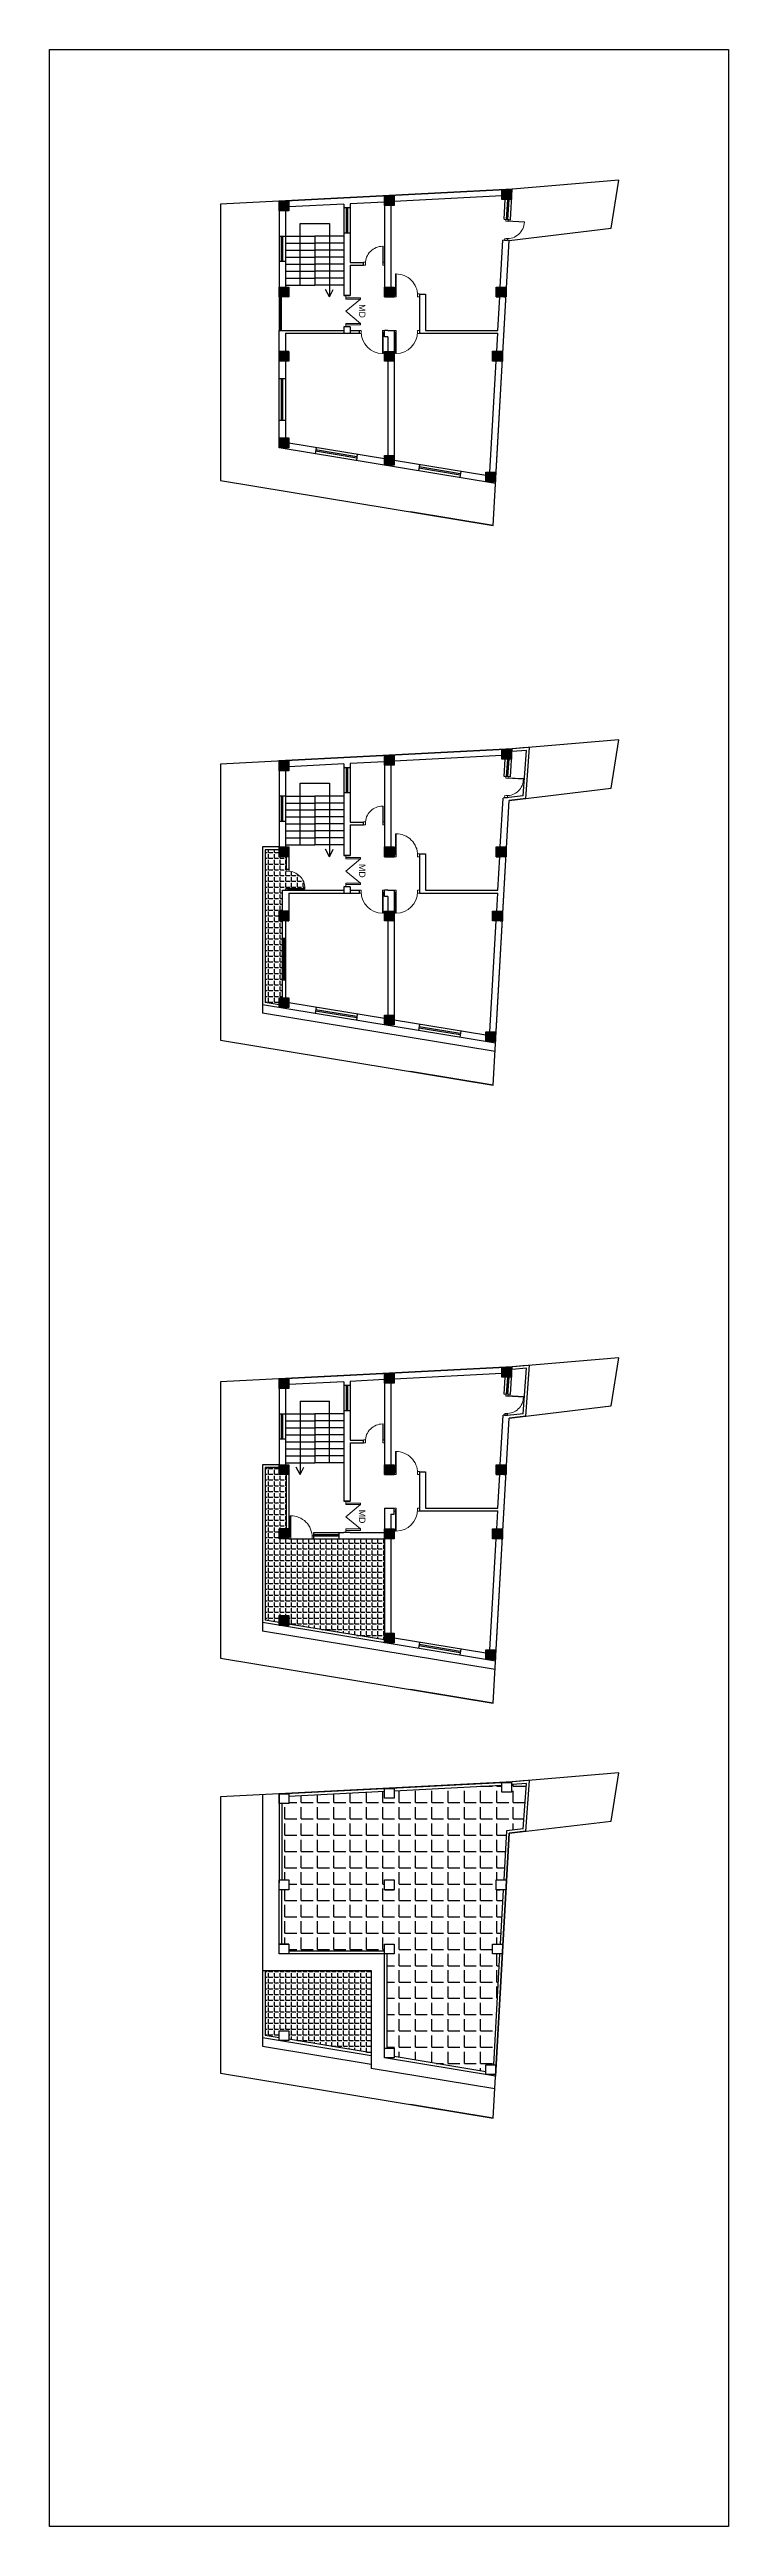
# Model space of a CAD drawing. Header units: inches. Extents: x 24733 to 33939, y -20986 to -10410.
# Drawn here: x 31242 to 32215, y -20986 to -17436 of the extents above; entities that cross this region are included whole.
import ezdxf
from ezdxf.enums import TextEntityAlignment as Align

# ---------------------------------------------------------------- set-up
doc = ezdxf.new("R2010")
doc.units = ezdxf.units.IN
doc.header["$LTSCALE"] = 0.5
doc.header["$MEASUREMENT"] = 0
for name, color, linetype, lineweight in [('ELEVATION', 85, 'Continuous', 9), ('Toilet', 7, 'Continuous', 25), ('window', 6, 'Continuous', 13)]:
    doc.layers.add(name, color=color, linetype=linetype, lineweight=lineweight)
doc.styles.get("Standard").update_dxf_attribs({"font": 'arial.ttf'})
pattern_1 = [(45, (1925.23187, 0), (-0.08838834765, 0.08838834765), [])]
pattern_2 = [(0, (0, 0), (0, 8.25), [6, -2.25]), (90, (0, 0), (-8.25, 5e-16), [6, -2.25])]
pattern_3 = [(45, (1925.23187, -885.55339), (-0.08838834765, 0.08838834765), [])]
pattern_4 = [(45, (1925.23187, 802.29186), (-0.08838834765, 0.08838834765), [])]

msp = doc.modelspace()

# ---------------------------------------------------------------- texts
for p in [(31690.5, -17811.2), (31690.5, -18613.5), (31690.5, -19539)]:
    msp.add_text('MD', height=9.03, rotation=270).set_placement(p, align=Align.MIDDLE_CENTER)

# ---------------------------------------------------------------- blocks, each defined once
blk = doc.blocks.new('door')
at = {"layer": 'window', "ltscale": 0.002}
for p, q in [((-100562.7, -53980.3), (-100562.7, -53949.5)), ((-100561.8, -53949.5), (-100562.7, -53949.5)), ((-100561.8, -53980.3), (-100561.8, -53949.5)), ((-100561.8, -53980.3), (-100562.7, -53980.3))]:
    blk.add_line(p, q, dxfattribs=at)
for points in [[(-100596.1, -53982.5), (-100593.5, -53982.5), (-100593.5, -53978.2), (-100596.1, -53978.2)], [(-100560.1, -53982.5), (-100562.7, -53982.5), (-100562.7, -53978.2), (-100560.1, -53978.2)]]:
    blk.add_lwpolyline(points, close=True, dxfattribs=at)
blk.add_arc((-100562.7, -53980.4), 30.9, 89.9793, 179.9793, dxfattribs=at)

# ---------------------------------------------------------------- hatches: boundary and pattern name
h = msp.add_hatch()
h.set_pattern_fill('ANSI31', color=256)
h.set_pattern_definition(pattern_4)
h.paths.add_polyline_path([(31585.4, -17777), (31571.4, -17777), (31571.4, -17791), (31585.4, -17791)])
h.paths.add_polyline_path([(31585.4, -17653.7), (31571.4, -17653.7), (31571.4, -17667.7), (31585.4, -17667.7)])
h.paths.add_polyline_path([(31736.3, -17645.9), (31722.3, -17645.9), (31722.3, -17659.9), (31736.3, -17659.9)])
h.paths.add_polyline_path([(31904.4, -17637.1), (31890.4, -17637.1), (31890.4, -17651.1), (31904.4, -17651.1), (31904.4, -17651.1)])
h.paths.add_polyline_path([(31896.5, -17777), (31882.5, -17777), (31882.5, -17791), (31896.5, -17791)])
h.paths.add_polyline_path([(31891.3, -17868.9), (31877.3, -17868.9), (31877.3, -17882.9), (31891.3, -17882.9)])
h.paths.add_polyline_path([(31736.3, -17777), (31722.3, -17777), (31722.3, -17791), (31736.3, -17791)])
h.paths.add_polyline_path([(31736.3, -17869), (31722.3, -17869), (31722.3, -17883), (31736.3, -17883)])
h.paths.add_polyline_path([(31585.3, -17869), (31571.3, -17869), (31571.3, -17883), (31585.3, -17883)])
h.paths.add_polyline_path([(31585.3, -17993.1), (31571.3, -17993.1), (31571.3, -18007.1), (31585.3, -18007.1)])
h.paths.add_polyline_path([(31736.3, -18018), (31722.3, -18018), (31722.3, -18032), (31736.3, -18032)])
h = msp.add_hatch()
h.set_pattern_fill('ANSI31', color=256)
h.set_pattern_definition(pattern_4)
h.paths.add_polyline_path([(31881.6, -18041.9), (31867.6, -18041.9), (31867.6, -18055.9), (31881.6, -18055.9)])
h = msp.add_hatch()
h.set_pattern_fill('ANSI31', color=256)
h.set_pattern_definition(pattern_1)
h.paths.add_polyline_path([(31585.4, -18579.3), (31571.4, -18579.3), (31571.4, -18593.3), (31585.4, -18593.3)])
h.paths.add_polyline_path([(31585.4, -18456), (31571.4, -18456), (31571.4, -18470), (31585.4, -18470)])
h.paths.add_polyline_path([(31736.3, -18448.1), (31722.3, -18448.1), (31722.3, -18462.1), (31736.3, -18462.1)])
h.paths.add_polyline_path([(31904.4, -18439.4), (31890.4, -18439.4), (31890.4, -18453.4), (31904.4, -18453.4), (31904.4, -18453.4)])
h.paths.add_polyline_path([(31896.5, -18579.3), (31882.5, -18579.3), (31882.5, -18593.3), (31896.5, -18593.3)])
h.paths.add_polyline_path([(31891.3, -18671.2), (31877.3, -18671.2), (31877.3, -18685.2), (31891.3, -18685.2)])
h.paths.add_polyline_path([(31736.3, -18579.3), (31722.3, -18579.3), (31722.3, -18593.3), (31736.3, -18593.3)])
h.paths.add_polyline_path([(31736.3, -18671.3), (31722.3, -18671.3), (31722.3, -18685.3), (31736.3, -18685.3)])
h.paths.add_polyline_path([(31585.3, -18671.3), (31571.3, -18671.3), (31571.3, -18685.3), (31585.3, -18685.3)])
h.paths.add_polyline_path([(31585.3, -18795.4), (31571.3, -18795.4), (31571.3, -18809.4), (31585.3, -18809.4)])
h.paths.add_polyline_path([(31736.3, -18820.3), (31722.3, -18820.3), (31722.3, -18834.3), (31736.3, -18834.3)])
h = msp.add_hatch()
h.set_pattern_fill('ANSI31', color=256)
h.set_pattern_definition(pattern_1)
h.paths.add_polyline_path([(31881.6, -18844.2), (31867.6, -18844.2), (31867.6, -18858.2), (31881.6, -18858.2)])
h = msp.add_hatch()
h.set_pattern_fill('ANSI31', color=256)
h.set_pattern_definition(pattern_3)
h.paths.add_polyline_path([(31585.4, -19464.8), (31571.4, -19464.8), (31571.4, -19478.8), (31585.4, -19478.8)])
h.paths.add_polyline_path([(31585.4, -19341.5), (31571.4, -19341.5), (31571.4, -19355.5), (31585.4, -19355.5)])
h.paths.add_polyline_path([(31736.3, -19333.7), (31722.3, -19333.7), (31722.3, -19347.7), (31736.3, -19347.7)])
h.paths.add_polyline_path([(31904.4, -19325), (31890.4, -19325), (31890.4, -19339), (31904.4, -19339), (31904.4, -19338.9)])
h.paths.add_polyline_path([(31896.5, -19464.8), (31882.5, -19464.8), (31882.5, -19478.8), (31896.5, -19478.8)])
h.paths.add_polyline_path([(31891.3, -19556.8), (31877.3, -19556.8), (31877.3, -19570.8), (31891.3, -19570.8)])
h.paths.add_polyline_path([(31736.3, -19464.8), (31722.3, -19464.8), (31722.3, -19478.8), (31736.3, -19478.8)])
h.paths.add_polyline_path([(31736.3, -19556.8), (31722.3, -19556.8), (31722.3, -19570.8), (31736.3, -19570.8)])
h.paths.add_polyline_path([(31585.3, -19556.8), (31571.3, -19556.8), (31571.3, -19570.8), (31585.3, -19570.8)])
h.paths.add_polyline_path([(31585.3, -19681), (31571.3, -19681), (31571.3, -19695), (31585.3, -19695)])
h.paths.add_polyline_path([(31736.3, -19705.9), (31722.3, -19705.9), (31722.3, -19719.9), (31736.3, -19719.9)])
h = msp.add_hatch()
h.set_pattern_fill('ANSI31', color=256)
h.set_pattern_definition(pattern_3)
h.paths.add_polyline_path([(31881.6, -19729.8), (31867.6, -19729.8), (31867.6, -19743.8), (31881.6, -19743.8)])
at = {"layer": 'Toilet'}
h = msp.add_hatch(dxfattribs=at)
h.set_pattern_fill('ANGLE', color=256, scale=30, style=0)
h.set_pattern_definition(pattern_2)
edge = h.paths.add_edge_path()
edge.add_line((31583.5, -18613.8), (31581.4, -18613.8))
edge.add_line((31581.4, -18613.8), (31581.4, -18611.3))
edge.add_line((31581.4, -18611.3), (31581.4, -18611.3))
edge.add_line((31581.4, -18611.3), (31581.4, -18593.3))
edge.add_line((31581.4, -18593.3), (31571.4, -18593.3))
edge.add_line((31571.4, -18593.3), (31571.4, -18583.3))
edge.add_line((31571.4, -18583.3), (31551.4, -18583.3))
edge.add_line((31551.4, -18583.3), (31551.4, -18802.1))
edge.add_line((31551.4, -18802.1), (31571.3, -18805.4))
edge.add_line((31571.3, -18805.4), (31571.3, -18795.4))
edge.add_line((31571.3, -18795.4), (31576.3, -18795.4))
edge.add_line((31576.3, -18795.4), (31576.3, -18685.3))
edge.add_line((31576.3, -18685.3), (31571.3, -18685.3))
edge.add_line((31571.3, -18685.3), (31571.3, -18671.3))
edge.add_line((31571.3, -18671.3), (31576.3, -18671.3))
edge.add_line((31576.3, -18671.3), (31576.3, -18641.3))
edge.add_line((31576.3, -18641.3), (31581.4, -18641.3))
edge.add_line((31581.4, -18641.3), (31581.4, -18638.7))
edge.add_line((31581.4, -18638.7), (31585.7, -18638.7))
edge.add_line((31585.7, -18638.7), (31608.4, -18638.7))
edge.add_arc((31583.6, -18638.7), 24.8, 359.8865, 450.0622)
h = msp.add_hatch(dxfattribs=at)
h.set_pattern_fill('ANGLE', color=256, scale=30, style=0)
h.set_pattern_definition(pattern_2)
h.paths.add_polyline_path([(31722.3, -19570.8), (31621.3, -19570.8), (31585.3, -19570.8), (31585.3, -19570.8), (31571.3, -19570.8), (31571.3, -19556.8), (31581.4, -19556.8), (31581.4, -19478.8), (31571.4, -19478.8), (31571.4, -19468.8), (31551.4, -19468.8), (31551.4, -19687.6), (31571.3, -19690.9), (31571.3, -19681), (31585.3, -19681), (31585.3, -19693.2), (31722.3, -19715.8)])
h = msp.add_hatch(dxfattribs=at)
h.set_pattern_fill('ANGLE', color=256, scale=85, style=0)
h.set_pattern_definition([(0, (0, 293.734), (0, 23.375), [17, -6.375]), (90, (0, 293.734), (-23.375, 1e-15), [17, -6.375])])
h.paths.add_polyline_path([(31585.4, -19939.8), (31585.4, -19950.5), (31575.3, -19950.5), (31575.3, -20059.8), (31585.4, -20059.8), (31585.4, -20073.8), (31575.3, -20073.8), (31575.3, -20151.8), (31585.3, -20151.8), (31585.3, -20161.8), (31722.3, -20161.8), (31722.3, -20151.8), (31736.3, -20151.8), (31736.3, -20165.8), (31726.3, -20165.8), (31726.3, -20300.9), (31736.3, -20300.9), (31736.3, -20313.1), (31867.6, -20334.8), (31867.6, -20324.8), (31878.4, -20324.8), (31887.3, -20165.8), (31877.3, -20165.8), (31877.3, -20151.8), (31888.1, -20151.8), (31892.5, -20073.8), (31882.5, -20073.8), (31882.5, -20059.8), (31893.3, -20059.8), (31897.2, -19989.4), (31921.2, -19986.5), (31925.6, -19921.5), (31904.4, -19923.3), (31904.4, -19934), (31890.4, -19934), (31890.4, -19924), (31736.3, -19932), (31736.3, -19942.7), (31722.3, -19942.7), (31722.3, -19932.7)])
h.paths.add_polyline_path([(31722.3, -20059.8), (31736.3, -20059.8), (31736.3, -20073.8), (31722.3, -20073.8)], flags=16)
h = msp.add_hatch(dxfattribs=at)
h.set_pattern_fill('ANGLE', color=256, scale=30, style=0)
h.set_pattern_definition([(0, (0, 293.734), (0, 8.25), [6, -2.25]), (90, (0, 293.734), (-8.25, 5e-16), [6, -2.25])])
h.paths.add_polyline_path([(31551.4, -20189.8), (31551.4, -20282.6), (31571.3, -20285.9), (31571.3, -20276), (31585.3, -20276), (31585.3, -20288.2), (31703.3, -20307.7), (31703.3, -20189.8)])

# ---------------------------------------------------------------- linework, layer by layer
for p, q in [((31601.3, -17774), (31601.3, -17685.5)), ((31601.3, -17685.5), (31643.3, -17685.5)), ((31643.3, -17685.5), (31643.3, -17790.9)), ((31643.3, -17790.9), (31637.8, -17780.3)), ((31643.3, -17790.9), (31648.8, -17780.3)), ((31664.3, -17834), (31664.3, -17843)), ((31673.3, -17834), (31673.3, -17843)), ((31686.3, -17843), (31686.3, -17839)), ((31722.3, -17848), (31722.3, -17839)), ((31727.3, -17839), (31722.3, -17839)), ((31727.3, -17848), (31722.3, -17848)), ((31925.9, -18436.9), (31905.2, -18438.6)), ((31925.6, -18440.9), (31905.5, -18442.6)), ((31921.2, -18506), (31925.6, -18440.9)), ((31924.9, -18509.6), (31930, -18436.6)), ((31601.3, -18576.3), (31601.3, -18487.8)), ((31601.3, -18487.8), (31643.3, -18487.8)), ((31643.3, -18487.8), (31643.3, -18593.2)), ((31921.2, -18506), (31892.2, -18509.5)), ((31924.9, -18509.6), (31901.1, -18512.5)), ((31571.4, -18579.3), (31547.4, -18579.3)), ((31547.4, -18579.3), (31547.4, -18805.5)), ((31551.4, -18583.3), (31551.4, -18802.1)), ((31571.4, -18583.3), (31551.4, -18583.3)), ((31581.4, -18593.3), (31581.4, -18611.3)), ((31585.4, -18593.3), (31585.4, -18611.3)), ((31643.3, -18593.2), (31637.8, -18582.6)), ((31643.3, -18593.2), (31648.8, -18582.6)), ((31664.3, -18636.3), (31664.3, -18645.3)), ((31673.3, -18636.3), (31673.3, -18645.3)), ((31686.3, -18645.3), (31686.3, -18641.3)), ((31722.3, -18650.3), (31722.3, -18641.3)), ((31727.3, -18641.3), (31722.3, -18641.3)), ((31727.3, -18650.3), (31722.3, -18650.3)), ((31547.4, -18805.5), (31547.4, -18817.6)), ((31925.9, -19322.5), (31905.2, -19324.2)), ((31925.6, -19326.5), (31905.5, -19328.2)), ((31921.2, -19391.6), (31925.6, -19326.5)), ((31924.9, -19395.1), (31930, -19322.1)), ((31601.3, -19373.4), (31643.3, -19373.4)), ((31601.3, -19373.4), (31601.3, -19478.7)), ((31643.3, -19461.8), (31643.3, -19373.4)), ((31898.7, -19393.9), (31892.3, -19393.6)), ((31921.2, -19391.6), (31898.7, -19394.3)), ((31898.7, -19393.9), (31898.7, -19394.3)), ((31924.9, -19395.1), (31901.1, -19398)), ((31571.4, -19464.8), (31547.4, -19464.8)), ((31547.4, -19464.8), (31547.4, -19691)), ((31571.4, -19468.8), (31551.4, -19468.8)), ((31551.4, -19468.8), (31551.4, -19687.6)), ((31581.4, -19478.8), (31581.4, -19556.8)), ((31585.4, -19478.8), (31585.4, -19556.8)), ((31601.3, -19478.7), (31595.8, -19468.1)), ((31601.3, -19478.7), (31606.8, -19468.1)), ((31731.3, -19526.8), (31736.3, -19526.8)), ((31731.3, -19535.8), (31736.3, -19535.8)), ((31736.3, -19535.8), (31736.3, -19526.8)), ((31585.3, -19570.8), (31621.3, -19570.8)), ((31621.3, -19561.8), (31664.3, -19561.8)), ((31621.3, -19570.8), (31621.3, -19561.8)), ((31657.3, -19565.3), (31621.3, -19565.3)), ((31657.3, -19567.3), (31621.3, -19567.3)), ((31621.3, -19570.8), (31722.3, -19570.8)), ((31657.3, -19570.8), (31657.3, -19561.8)), ((31664.3, -19561.8), (31664.3, -19561.8)), ((31673.3, -19561.8), (31673.3, -19561.8)), ((31673.3, -19561.8), (31722.3, -19561.8)), ((31547.4, -19691), (31547.4, -19703.2)), ((31547.4, -19937.8), (31547.4, -20286)), ((31571.3, -19936.5), (31890.4, -19920)), ((31585.4, -19939.8), (31722.3, -19932.7)), ((31736.3, -19932), (31890.6, -19924)), ((31925.9, -19917.5), (31905.2, -19919.2)), ((31925.6, -19921.5), (31905.5, -19923.2)), ((31921.2, -19986.5), (31925.6, -19921.5)), ((31924.9, -19990.1), (31930, -19917.1)), ((31921.2, -19986.5), (31897.2, -19989.4)), ((31901.1, -19993), (31881.4, -20341.1)), ((31897.2, -19989.4), (31893.3, -20059.8)), ((31924.9, -19990.1), (31901.1, -19993)), ((31571.4, -20063.8), (31571.3, -20063.8)), ((31571.3, -20165.8), (31571.3, -20073.8)), ((31575.3, -20151.8), (31575.3, -20073.8)), ((31892.5, -20073.8), (31888.1, -20151.8)), ((31722.3, -20161.8), (31585.3, -20161.8)), ((31547.4, -20189.8), (31703.3, -20189.8)), ((31551.4, -20189.8), (31551.4, -20282.6)), ((31722.3, -20165.8), (31571.3, -20165.8)), ((31722.3, -20300.9), (31722.3, -20165.8)), ((31726.3, -20300.9), (31726.3, -20165.8)), ((31887.3, -20165.8), (31878.4, -20324.8)), ((31547.4, -20286), (31547.4, -20298.2)), ((31547.4, -20298.2), (31703.3, -20323.9))]:
    msp.add_line(p, q)
msp.add_lwpolyline([(31242.4, -17436.4), (32215.2, -17436.4), (32215.2, -20986.5), (31242.4, -20986.5)], close=True)
at = {"layer": 'ELEVATION', "color": 146, "ltscale": 0.25, "true_color": 0x105689}
for p, q in [((31667, -17789), (31667, -17792)), ((31667, -17792), (31688, -17792)), ((31667, -17794), (31667, -17792)), ((31688, -17794), (31667, -17794)), ((31688, -17794), (31667, -17811.5)), ((31688, -17829), (31667, -17811.5)), ((31688, -17792), (31688, -17794)), ((31688, -17829), (31667, -17829)), ((31667, -17829), (31667, -17831)), ((31667, -17834), (31667, -17831)), ((31667, -17831), (31688, -17831)), ((31688, -17829), (31688, -17831)), ((31667, -18591.3), (31667, -18594.3)), ((31667, -18594.3), (31688, -18594.3)), ((31667, -18596.3), (31667, -18594.3)), ((31688, -18596.3), (31667, -18596.3)), ((31688, -18596.3), (31667, -18613.8)), ((31688, -18594.3), (31688, -18596.3)), ((31688, -18631.3), (31667, -18613.8)), ((31688, -18631.3), (31667, -18631.3)), ((31667, -18631.3), (31667, -18633.3)), ((31667, -18636.3), (31667, -18633.3)), ((31667, -18633.3), (31688, -18633.3)), ((31688, -18631.3), (31688, -18633.3)), ((31667, -19516.8), (31667, -19519.8)), ((31667, -19519.8), (31688, -19519.8)), ((31667, -19521.8), (31667, -19519.8)), ((31688, -19521.8), (31667, -19521.8)), ((31688, -19521.8), (31667, -19539.3)), ((31688, -19519.8), (31688, -19521.8)), ((31688, -19556.8), (31667, -19539.3)), ((31688, -19556.8), (31667, -19556.8)), ((31667, -19556.8), (31667, -19558.8)), ((31667, -19561.8), (31667, -19558.8)), ((31667, -19558.8), (31688, -19558.8)), ((31688, -19556.8), (31688, -19558.8))]:
    msp.add_line(p, q, dxfattribs=at)
at = {"layer": 'Toilet'}
for p, q in [((31571.3, -17653.7), (31905.2, -17636.3)), ((31571.3, -17653.7), (31571.3, -17839)), ((31580.3, -17667.7), (31580.3, -17777)), ((31580.3, -17667.7), (31580.3, -17777)), ((31664.3, -17657.9), (31585.4, -17662)), ((31664.3, -17657.9), (31664.3, -17789)), ((31664.3, -17662.9), (31673.3, -17662.9)), ((31667.8, -17698.9), (31667.8, -17662.9)), ((31669.8, -17698.9), (31669.8, -17662.9)), ((31722.3, -17654.9), (31673.3, -17657.4)), ((31673.3, -17657.4), (31673.3, -17741.4)), ((31722.3, -17659.9), (31722.3, -17777)), ((31731.3, -17659.9), (31731.3, -17777)), ((31890.4, -17646.1), (31736.3, -17654.1)), ((31893.8, -17679.7), (31895.4, -17651.1)), ((31893.8, -17679.7), (31895.4, -17651.1)), ((31895.2, -17653.7), (31895.4, -17651.1)), ((31895.2, -17653.7), (31895.4, -17651.1)), ((31897.3, -17679.9), (31898.9, -17651.1)), ((31898.2, -17680), (31899.9, -17651.1)), ((31899.2, -17680), (31900.9, -17651.1)), ((31580.3, -17704.3), (31571.3, -17704.3)), ((31580.3, -17704.3), (31571.3, -17704.3)), ((31574.8, -17740.3), (31574.8, -17704.3)), ((31574.8, -17740.3), (31574.8, -17704.3)), ((31576.8, -17740.3), (31576.8, -17704.3)), ((31576.8, -17740.3), (31576.8, -17704.3)), ((31580.3, -17704), (31622.3, -17704)), ((31580.3, -17704), (31622.3, -17704)), ((31580.3, -17714), (31622.3, -17714)), ((31580.3, -17714), (31622.3, -17714)), ((31622.3, -17704), (31622.3, -17774)), ((31664.3, -17704), (31622.3, -17704)), ((31664.3, -17704), (31622.3, -17704)), ((31664.3, -17714), (31622.3, -17714)), ((31664.3, -17714), (31622.3, -17714)), ((31664.3, -17698.9), (31673.3, -17698.9)), ((31881.4, -18058.3), (31901.1, -17710.2)), ((31888.3, -17777), (31892.1, -17709.7)), ((31901.1, -17710.2), (31892.1, -17709.7)), ((31894.4, -17709.8), (31898.4, -17710)), ((31894.4, -17709.8), (31898.4, -17710)), ((31580.3, -17740.3), (31571.3, -17740.3)), ((31580.3, -17740.3), (31571.3, -17740.3)), ((31580.3, -17724), (31622.3, -17724)), ((31580.3, -17724), (31622.3, -17724)), ((31580.3, -17734), (31622.3, -17734)), ((31580.3, -17734), (31622.3, -17734)), ((31580.3, -17744), (31622.3, -17744)), ((31580.3, -17744), (31622.3, -17744)), ((31664.3, -17724), (31622.3, -17724)), ((31664.3, -17724), (31622.3, -17724)), ((31664.3, -17734), (31622.3, -17734)), ((31664.3, -17734), (31622.3, -17734)), ((31664.3, -17744), (31622.3, -17744)), ((31664.3, -17744), (31622.3, -17744)), ((31673.3, -17741.4), (31692.3, -17741.4)), ((31673.3, -17745.4), (31673.3, -17789)), ((31673.3, -17745.4), (31692.3, -17745.4)), ((31692.3, -17745.4), (31692.3, -17741.4)), ((31692.3, -17745.4), (31692.3, -17741.4)), ((31580.3, -17754), (31622.3, -17754)), ((31580.3, -17754), (31622.3, -17754)), ((31580.3, -17764), (31622.3, -17764)), ((31580.3, -17764), (31622.3, -17764)), ((31580.3, -17774), (31622.3, -17774)), ((31580.3, -17774), (31622.3, -17774)), ((31664.3, -17754), (31622.3, -17754)), ((31664.3, -17754), (31622.3, -17754)), ((31664.3, -17764), (31622.3, -17764)), ((31664.3, -17764), (31622.3, -17764)), ((31664.3, -17774), (31622.3, -17774)), ((31664.3, -17774), (31622.3, -17774)), ((31573.3, -17791), (31573.3, -17839)), ((31574.3, -17791), (31574.3, -17839)), ((31664.3, -17789), (31673.3, -17789)), ((31673.3, -17789), (31664.3, -17789)), ((31722.3, -17791), (31736.3, -17791)), ((31772.3, -17787), (31772.3, -17843)), ((31772.3, -17787), (31781.3, -17787)), ((31781.3, -17787), (31781.3, -17839)), ((31882.5, -17791), (31887.9, -17791)), ((31884.8, -17839), (31887.5, -17791)), ((31571.3, -17839), (31664.3, -17839)), ((31571.3, -17993.1), (31571.3, -17839)), ((31580.3, -17843), (31580.3, -17869)), ((31580.3, -17843), (31686.3, -17843)), ((31673.3, -17834), (31664.3, -17834)), ((31673.3, -17834), (31664.3, -17834)), ((31673.3, -17839), (31686.3, -17839)), ((31727.3, -17839), (31736.3, -17839)), ((31727.3, -17848), (31727.3, -17869)), ((31736.3, -17839), (31736.3, -18018)), ((31772.3, -17843), (31884.6, -17843)), ((31781.3, -17839), (31884.8, -17839)), ((31883.1, -17869), (31884.6, -17843)), ((31585.4, -17869), (31571.3, -17869)), ((31580.3, -17883), (31580.3, -17993.1)), ((31727.3, -17883), (31727.3, -18018)), ((31873.3, -18041.9), (31882.3, -17883)), ((31877.3, -17868.9), (31878.1, -17868.9)), ((31580.3, -17908.1), (31571.3, -17908.1)), ((31574.8, -17968.1), (31574.8, -17908.1)), ((31576.8, -17968.1), (31576.8, -17908.1)), ((31580.3, -17968.1), (31571.3, -17968.1)), ((31881.4, -18058.3), (31571.3, -18007.1)), ((31722.3, -18022.9), (31585.3, -18000.3)), ((31624.2, -18006.7), (31622.8, -18015.6)), ((31682.5, -18021.9), (31623.3, -18012.1)), ((31682.9, -18019.9), (31623.7, -18010.2)), ((31683.4, -18016.5), (31682, -18025.4)), ((31867.6, -18046.9), (31736.3, -18025.2)), ((31772.3, -18031.2), (31770.9, -18040)), ((31830.7, -18046.3), (31771.5, -18036.6)), ((31831, -18044.4), (31771.8, -18034.6)), ((31831.5, -18040.9), (31830.1, -18049.8)), ((31878, -18118.5), (31759.6, -18099)), ((31571.3, -18456), (31905.2, -18438.6)), ((31571.3, -18456), (31571.3, -18583.3)), ((31664.3, -18460.2), (31585.4, -18464.3)), ((31664.3, -18460.2), (31664.3, -18591.3)), ((31722.3, -18457.2), (31673.3, -18459.7)), ((31673.3, -18459.7), (31673.3, -18543.7)), ((31890.4, -18448.4), (31736.3, -18456.4)), ((31893.8, -18478.1), (31895.4, -18453.4)), ((31895.2, -18456), (31895.4, -18453.4)), ((31895.2, -18456), (31895.4, -18453.4)), ((31897.3, -18478.3), (31898.9, -18453.4)), ((31898.5, -18478.3), (31899.9, -18453.4)), ((31899.2, -18478.4), (31900.9, -18453.4)), ((31902.7, -18478.6), (31905.2, -18438.6)), ((31580.3, -18470), (31580.3, -18579.3)), ((31580.3, -18470), (31580.3, -18579.3)), ((31664.3, -18465.2), (31673.3, -18465.2)), ((31667.8, -18501.2), (31667.8, -18465.2)), ((31669.8, -18501.2), (31669.8, -18465.2)), ((31722.3, -18462.1), (31722.3, -18579.3)), ((31731.3, -18462.1), (31731.3, -18579.3)), ((31902.7, -18478.6), (31893.8, -18478.1)), ((31580.3, -18506.6), (31571.3, -18506.6)), ((31580.3, -18506.6), (31571.3, -18506.6)), ((31574.8, -18542.6), (31574.8, -18506.6)), ((31574.8, -18542.6), (31574.8, -18506.6)), ((31576.8, -18542.6), (31576.8, -18506.6)), ((31576.8, -18542.6), (31576.8, -18506.6)), ((31580.3, -18506.3), (31622.3, -18506.3)), ((31580.3, -18506.3), (31622.3, -18506.3)), ((31580.3, -18516.3), (31622.3, -18516.3)), ((31580.3, -18516.3), (31622.3, -18516.3)), ((31580.3, -18526.3), (31622.3, -18526.3)), ((31580.3, -18526.3), (31622.3, -18526.3)), ((31622.3, -18506.3), (31622.3, -18576.3)), ((31664.3, -18506.3), (31622.3, -18506.3)), ((31664.3, -18506.3), (31622.3, -18506.3)), ((31664.3, -18516.3), (31622.3, -18516.3)), ((31664.3, -18516.3), (31622.3, -18516.3)), ((31664.3, -18526.3), (31622.3, -18526.3)), ((31664.3, -18526.3), (31622.3, -18526.3)), ((31664.3, -18501.2), (31673.3, -18501.2)), ((31881.4, -18860.6), (31901.1, -18512.5)), ((31888.3, -18579.3), (31892.2, -18509.5)), ((31894.4, -18508.2), (31898.4, -18508.4)), ((31894.4, -18508.2), (31898.4, -18508.4)), ((31580.3, -18542.6), (31571.3, -18542.6)), ((31580.3, -18542.6), (31571.3, -18542.6)), ((31580.3, -18536.3), (31622.3, -18536.3)), ((31580.3, -18536.3), (31622.3, -18536.3)), ((31580.3, -18546.3), (31622.3, -18546.3)), ((31580.3, -18546.3), (31622.3, -18546.3)), ((31580.3, -18556.3), (31622.3, -18556.3)), ((31580.3, -18556.3), (31622.3, -18556.3)), ((31580.3, -18566.3), (31622.3, -18566.3)), ((31580.3, -18566.3), (31622.3, -18566.3)), ((31664.3, -18536.3), (31622.3, -18536.3)), ((31664.3, -18536.3), (31622.3, -18536.3)), ((31664.3, -18546.3), (31622.3, -18546.3)), ((31664.3, -18546.3), (31622.3, -18546.3)), ((31664.3, -18556.3), (31622.3, -18556.3)), ((31664.3, -18556.3), (31622.3, -18556.3)), ((31664.3, -18566.3), (31622.3, -18566.3)), ((31664.3, -18566.3), (31622.3, -18566.3)), ((31673.3, -18543.7), (31692.3, -18543.7)), ((31673.3, -18547.7), (31673.3, -18591.3)), ((31673.3, -18547.7), (31692.3, -18547.7)), ((31692.3, -18547.7), (31692.3, -18543.7)), ((31692.3, -18547.7), (31692.3, -18543.7)), ((31580.3, -18576.3), (31622.3, -18576.3)), ((31580.3, -18576.3), (31622.3, -18576.3)), ((31664.3, -18576.3), (31622.3, -18576.3)), ((31664.3, -18576.3), (31622.3, -18576.3)), ((31664.3, -18591.3), (31673.3, -18591.3)), ((31673.3, -18591.3), (31664.3, -18591.3)), ((31722.3, -18593.3), (31736.3, -18593.3)), ((31772.3, -18589.3), (31772.3, -18645.3)), ((31772.3, -18589.3), (31781.3, -18589.3)), ((31781.3, -18589.3), (31781.3, -18641.3)), ((31882.5, -18593.3), (31887.9, -18593.3)), ((31884.8, -18641.3), (31887.5, -18593.3)), ((31581.4, -18611.3), (31585.4, -18611.3)), ((31581.4, -18611.3), (31585.4, -18611.3)), ((31673.3, -18636.3), (31664.3, -18636.3)), ((31673.3, -18636.3), (31664.3, -18636.3)), ((31585.4, -18671.3), (31571.3, -18671.3)), ((31576.3, -18641.3), (31664.3, -18641.3)), ((31576.3, -18795.4), (31576.3, -18641.3)), ((31585.3, -18645.3), (31585.3, -18671.3)), ((31585.3, -18645.3), (31686.3, -18645.3)), ((31673.3, -18641.3), (31686.3, -18641.3)), ((31727.3, -18641.3), (31736.3, -18641.3)), ((31727.3, -18650.3), (31727.3, -18671.3)), ((31736.3, -18641.3), (31736.3, -18820.3)), ((31772.3, -18645.3), (31884.6, -18645.3)), ((31781.3, -18641.3), (31884.8, -18641.3)), ((31877.3, -18671.2), (31878.1, -18671.2)), ((31883.1, -18671.3), (31884.6, -18645.3)), ((31580.3, -18685.3), (31580.3, -18795.4)), ((31727.3, -18685.3), (31727.3, -18820.3)), ((31873.3, -18844.2), (31882.3, -18685.3)), ((31580.3, -18710.3), (31576.3, -18710.3)), ((31577.4, -18770.3), (31577.4, -18710.3)), ((31579.4, -18770.3), (31579.4, -18710.3)), ((31580.3, -18770.3), (31576.3, -18770.3)), ((31881.4, -18860.6), (31547.4, -18805.5)), ((31571.3, -18805.4), (31551.4, -18802.1)), ((31722.3, -18825.2), (31585.3, -18802.6)), ((31624.2, -18809), (31622.8, -18817.9)), ((31682.5, -18824.2), (31623.3, -18814.4)), ((31682.9, -18822.2), (31623.7, -18812.5)), ((31880.8, -18872.6), (31547.4, -18817.6)), ((31683.4, -18818.8), (31682, -18827.7)), ((31867.6, -18849.2), (31736.3, -18827.5)), ((31772.3, -18833.4), (31770.9, -18842.3)), ((31830.7, -18848.6), (31771.5, -18838.9)), ((31831, -18846.7), (31771.8, -18836.9)), ((31831.5, -18843.2), (31830.1, -18852.1)), ((31878, -18920.8), (31759.6, -18901.3)), ((31571.3, -19341.6), (31905.2, -19324.2)), ((31571.3, -19341.6), (31571.3, -19468.8)), ((31664.3, -19345.7), (31585.4, -19349.8)), ((31664.3, -19345.7), (31664.3, -19516.8)), ((31722.3, -19342.7), (31673.3, -19345.3)), ((31673.3, -19345.3), (31673.3, -19429.3)), ((31722.3, -19347.7), (31722.3, -19464.8)), ((31731.3, -19347.7), (31731.3, -19464.8)), ((31890.4, -19334), (31736.3, -19342)), ((31893.8, -19363.6), (31895.4, -19339)), ((31895.2, -19341.5), (31895.4, -19339)), ((31895.2, -19341.5), (31895.4, -19339)), ((31897.3, -19363.8), (31898.9, -19339)), ((31898.5, -19363.8), (31899.9, -19339)), ((31899.2, -19363.9), (31900.9, -19339)), ((31902.7, -19364.1), (31905.2, -19324.2)), ((31580.3, -19355.5), (31580.3, -19464.8)), ((31580.3, -19355.5), (31580.3, -19464.8)), ((31664.3, -19350.8), (31673.3, -19350.8)), ((31667.8, -19386.8), (31667.8, -19350.8)), ((31669.8, -19386.8), (31669.8, -19350.8)), ((31902.7, -19364.1), (31893.8, -19363.6)), ((31580.3, -19392.2), (31571.3, -19392.2)), ((31580.3, -19392.2), (31571.3, -19392.2)), ((31574.8, -19428.2), (31574.8, -19392.2)), ((31574.8, -19428.2), (31574.8, -19392.2)), ((31576.8, -19428.2), (31576.8, -19392.2)), ((31576.8, -19428.2), (31576.8, -19392.2)), ((31580.3, -19391.8), (31622.3, -19391.8)), ((31580.3, -19391.8), (31622.3, -19391.8)), ((31580.3, -19401.8), (31622.3, -19401.8)), ((31580.3, -19401.8), (31622.3, -19401.8)), ((31580.3, -19411.8), (31622.3, -19411.8)), ((31580.3, -19411.8), (31622.3, -19411.8)), ((31622.3, -19391.8), (31622.3, -19461.8)), ((31664.3, -19391.8), (31622.3, -19391.8)), ((31664.3, -19391.8), (31622.3, -19391.8)), ((31664.3, -19401.8), (31622.3, -19401.8)), ((31664.3, -19401.8), (31622.3, -19401.8)), ((31664.3, -19411.8), (31622.3, -19411.8)), ((31664.3, -19411.8), (31622.3, -19411.8)), ((31664.3, -19386.8), (31673.3, -19386.8)), ((31881.4, -19746.1), (31901.1, -19398)), ((31888.3, -19464.8), (31892.3, -19393.6)), ((31894.4, -19393.7), (31898.4, -19393.9)), ((31894.4, -19393.7), (31898.4, -19393.9)), ((31580.3, -19428.2), (31571.3, -19428.2)), ((31580.3, -19428.2), (31571.3, -19428.2)), ((31580.3, -19421.8), (31622.3, -19421.8)), ((31580.3, -19421.8), (31622.3, -19421.8)), ((31580.3, -19431.8), (31622.3, -19431.8)), ((31580.3, -19431.8), (31622.3, -19431.8)), ((31580.3, -19441.8), (31622.3, -19441.8)), ((31580.3, -19441.8), (31622.3, -19441.8)), ((31580.3, -19451.8), (31622.3, -19451.8)), ((31580.3, -19451.8), (31622.3, -19451.8)), ((31664.3, -19421.8), (31622.3, -19421.8)), ((31664.3, -19421.8), (31622.3, -19421.8)), ((31664.3, -19431.8), (31622.3, -19431.8)), ((31664.3, -19431.8), (31622.3, -19431.8)), ((31664.3, -19441.8), (31622.3, -19441.8)), ((31664.3, -19441.8), (31622.3, -19441.8)), ((31664.3, -19451.8), (31622.3, -19451.8)), ((31664.3, -19451.8), (31622.3, -19451.8)), ((31673.3, -19429.3), (31692.3, -19429.3)), ((31673.3, -19433.3), (31673.3, -19516.8)), ((31673.3, -19433.3), (31692.3, -19433.3)), ((31692.3, -19433.3), (31692.3, -19429.3)), ((31692.3, -19433.3), (31692.3, -19429.3)), ((31580.3, -19461.8), (31622.3, -19461.8)), ((31580.3, -19461.8), (31622.3, -19461.8)), ((31664.3, -19461.8), (31622.3, -19461.8)), ((31664.3, -19461.8), (31622.3, -19461.8)), ((31722.3, -19478.8), (31736.3, -19478.8)), ((31772.3, -19474.8), (31772.3, -19530.8)), ((31772.3, -19474.8), (31781.3, -19474.8)), ((31781.3, -19474.8), (31781.3, -19526.8)), ((31882.5, -19478.8), (31887.9, -19478.8)), ((31884.8, -19526.8), (31887.5, -19478.8)), ((31664.3, -19516.8), (31673.3, -19516.8)), ((31673.3, -19516.8), (31664.3, -19516.8)), ((31585.4, -19556.8), (31571.3, -19556.8)), ((31722.3, -19526.8), (31722.3, -19556.8)), ((31722.3, -19526.8), (31731.3, -19526.8)), ((31731.3, -19535.8), (31731.3, -19705.8)), ((31772.3, -19530.8), (31884.6, -19530.8)), ((31781.3, -19526.8), (31884.8, -19526.8)), ((31877.3, -19556.8), (31878.1, -19556.8)), ((31883.1, -19556.8), (31884.6, -19530.8)), ((31673.3, -19561.8), (31664.3, -19561.8)), ((31673.3, -19561.8), (31664.3, -19561.8)), ((31722.3, -19570.8), (31722.3, -19705.9)), ((31873.3, -19729.8), (31882.3, -19570.8)), ((31881.4, -19746.1), (31547.4, -19691)), ((31571.3, -19690.9), (31551.4, -19687.6)), ((31722.3, -19715.8), (31584.6, -19693.1)), ((31880.8, -19758.2), (31547.4, -19703.2)), ((31867.6, -19734.7), (31736.3, -19713.1)), ((31772.3, -19719), (31770.9, -19727.9)), ((31830.7, -19734.2), (31771.5, -19724.4)), ((31831, -19732.2), (31771.8, -19722.5)), ((31831.5, -19728.8), (31830.1, -19737.6)), ((31878, -19806.4), (31759.6, -19786.8)), ((31571.3, -19936.5), (31905.2, -19919.2)), ((31571.3, -19936.5), (31571.3, -20063.8)), ((31575.3, -19950.5), (31575.3, -20059.8)), ((31881.4, -20341.1), (31901.1, -19993)), ((31722.3, -20073.8), (31736.3, -20073.8)), ((31882.5, -20073.8), (31887.9, -20073.8)), ((31585.4, -20151.8), (31571.3, -20151.8)), ((31877.3, -20151.8), (31878.1, -20151.8)), ((31703.3, -20189.8), (31703.3, -20330)), ((31703.3, -20311.7), (31547.4, -20286)), ((31571.3, -20285.9), (31551.4, -20282.6)), ((31703.3, -20307.7), (31584.6, -20288.1)), ((31880.4, -20359.2), (31703.3, -20330)), ((31881.4, -20341.1), (31722.3, -20314.9)), ((31867.6, -20334.8), (31736.3, -20313.1)), ((31878, -20401.4), (31759.6, -20381.8))]:
    msp.add_line(p, q, dxfattribs=at)
for points in [[(31901.1, -17710.2), (32047, -17692.5), (32058.2, -17623.4), (31905.8, -17636.3), (31487.3, -17658.1), (31487.3, -18054.1), (31878, -18118.5)], [(31890.4, -17637.1), (31904.4, -17637.1), (31904.4, -17651.1), (31890.4, -17651.1)], [(31571.4, -17653.7), (31585.4, -17653.7), (31585.4, -17667.7), (31571.4, -17667.7)], [(31722.3, -17645.9), (31736.3, -17645.9), (31736.3, -17659.9), (31722.3, -17659.9)], [(31571.4, -17777), (31585.4, -17777), (31585.4, -17791), (31571.4, -17791)], [(31722.3, -17777), (31736.3, -17777), (31736.3, -17791), (31722.3, -17791)], [(31882.5, -17777), (31896.5, -17777), (31896.5, -17791), (31882.5, -17791)], [(31571.3, -17869), (31585.3, -17869), (31585.3, -17883), (31571.3, -17883)], [(31722.3, -17869), (31736.3, -17869), (31736.3, -17883), (31722.3, -17883)], [(31877.3, -17868.9), (31891.3, -17868.9), (31891.3, -17882.9), (31877.3, -17882.9)], [(31571.3, -17993.1), (31585.3, -17993.1), (31585.3, -18007.1), (31571.3, -18007.1)], [(31722.3, -18018), (31736.3, -18018), (31736.3, -18032), (31722.3, -18032)], [(31867.6, -18041.9), (31881.6, -18041.9), (31881.6, -18055.9), (31867.6, -18055.9)], [(31901.1, -18512.5), (32047, -18494.8), (32058.2, -18425.7), (31905.8, -18438.6), (31487.3, -18460.4), (31487.3, -18856.4), (31878, -18920.8)], [(31571.4, -18456), (31585.4, -18456), (31585.4, -18470), (31571.4, -18470)], [(31722.3, -18448.1), (31736.3, -18448.1), (31736.3, -18462.1), (31722.3, -18462.1)], [(31890.4, -18439.4), (31904.4, -18439.4), (31904.4, -18453.4), (31890.4, -18453.4)], [(31571.4, -18579.3), (31585.4, -18579.3), (31585.4, -18593.3), (31571.4, -18593.3)], [(31722.3, -18579.3), (31736.3, -18579.3), (31736.3, -18593.3), (31722.3, -18593.3)], [(31882.5, -18579.3), (31896.5, -18579.3), (31896.5, -18593.3), (31882.5, -18593.3)], [(31571.3, -18671.3), (31585.3, -18671.3), (31585.3, -18685.3), (31571.3, -18685.3)], [(31722.3, -18671.3), (31736.3, -18671.3), (31736.3, -18685.3), (31722.3, -18685.3)], [(31877.3, -18671.2), (31891.3, -18671.2), (31891.3, -18685.2), (31877.3, -18685.2)], [(31571.3, -18795.4), (31585.3, -18795.4), (31585.3, -18809.4), (31571.3, -18809.4)], [(31722.3, -18820.3), (31736.3, -18820.3), (31736.3, -18834.3), (31722.3, -18834.3)], [(31867.6, -18844.2), (31881.6, -18844.2), (31881.6, -18858.2), (31867.6, -18858.2)], [(31901.1, -19398), (32047, -19380.4), (32058.2, -19311.3), (31905.8, -19324.2), (31487.3, -19345.9), (31487.3, -19741.9), (31878, -19806.4)], [(31571.4, -19341.5), (31585.4, -19341.5), (31585.4, -19355.5), (31571.4, -19355.5)], [(31722.3, -19333.7), (31736.3, -19333.7), (31736.3, -19347.7), (31722.3, -19347.7)], [(31890.4, -19325), (31904.4, -19325), (31904.4, -19339), (31890.4, -19339)], [(31571.4, -19464.8), (31585.4, -19464.8), (31585.4, -19478.8), (31571.4, -19478.8)], [(31722.3, -19464.8), (31736.3, -19464.8), (31736.3, -19478.8), (31722.3, -19478.8)], [(31882.5, -19464.8), (31896.5, -19464.8), (31896.5, -19478.8), (31882.5, -19478.8)], [(31571.3, -19556.8), (31585.3, -19556.8), (31585.3, -19570.8), (31571.3, -19570.8)], [(31722.3, -19556.8), (31736.3, -19556.8), (31736.3, -19570.8), (31722.3, -19570.8)], [(31877.3, -19556.8), (31891.3, -19556.8), (31891.3, -19570.8), (31877.3, -19570.8)], [(31571.3, -19681), (31585.3, -19681), (31585.3, -19695), (31571.3, -19695)], [(31722.3, -19705.9), (31736.3, -19705.9), (31736.3, -19719.9), (31722.3, -19719.9)], [(31867.6, -19729.8), (31881.6, -19729.8), (31881.6, -19743.8), (31867.6, -19743.8)], [(31901.1, -19993), (32047, -19975.4), (32058.2, -19906.3), (31905.8, -19919.2), (31487.3, -19940.9), (31487.3, -20336.9), (31878, -20401.4)], [(31571.4, -19936.5), (31585.4, -19936.5), (31585.4, -19950.5), (31571.4, -19950.5)], [(31722.3, -19928.7), (31736.3, -19928.7), (31736.3, -19942.7), (31722.3, -19942.7)], [(31890.4, -19920), (31904.4, -19920), (31904.4, -19934), (31890.4, -19934)], [(31571.4, -20059.8), (31585.4, -20059.8), (31585.4, -20073.8), (31571.4, -20073.8)], [(31722.3, -20059.8), (31736.3, -20059.8), (31736.3, -20073.8), (31722.3, -20073.8)], [(31882.5, -20059.8), (31896.5, -20059.8), (31896.5, -20073.8), (31882.5, -20073.8)], [(31571.3, -20151.8), (31585.3, -20151.8), (31585.3, -20165.8), (31571.3, -20165.8)], [(31722.3, -20151.8), (31736.3, -20151.8), (31736.3, -20165.8), (31722.3, -20165.8)], [(31877.3, -20151.8), (31891.3, -20151.8), (31891.3, -20165.8), (31877.3, -20165.8)], [(31571.3, -20276), (31585.3, -20276), (31585.3, -20290), (31571.3, -20290)], [(31722.3, -20300.9), (31736.3, -20300.9), (31736.3, -20314.9), (31722.3, -20314.9)], [(31867.6, -20324.8), (31881.6, -20324.8), (31881.6, -20338.8), (31867.6, -20338.8)]]:
    msp.add_lwpolyline(points, close=True, dxfattribs=at)
for points in [[(31893.8, -17679.7), (31902.7, -17680.2), (31905.2, -17636.3), (31571.3, -17653.7)], [(31881.4, -18058.3), (31901.1, -17710.2)], [(31902.7, -18478.6), (31905.2, -18438.6), (31571.3, -18456)], [(31881.4, -18860.6), (31901.1, -18512.5)], [(31902.7, -19364.1), (31905.2, -19324.2), (31571.3, -19341.6)], [(31881.4, -19746.1), (31901.1, -19398)], [(31881.4, -20341.1), (31901.1, -19993)]]:
    msp.add_lwpolyline(points, dxfattribs=at)
at = {"layer": 'window', "ltscale": 0.002}
for p, q in [((31898.2, -17681.7), (31898.1, -17682.5)), ((31898.1, -17682.5), (31922.9, -17683.9)), ((31898.2, -17681.7), (31923, -17683.1)), ((31923, -17683.1), (31922.9, -17683.9)), ((31719.8, -17743.3), (31719.8, -17718.4)), ((31720.6, -17718.4), (31719.8, -17718.4)), ((31720.6, -17743.3), (31719.8, -17743.3)), ((31720.6, -17743.3), (31720.6, -17718.4)), ((31898.2, -18480), (31898.1, -18480.9)), ((31898.1, -18480.9), (31921.3, -18482.2)), ((31898.2, -18480), (31921.4, -18481.3)), ((31921.4, -18481.3), (31921.3, -18482.2)), ((31719.8, -18545.6), (31719.8, -18520.7)), ((31720.6, -18520.7), (31719.8, -18520.7)), ((31720.6, -18545.6), (31720.6, -18520.7)), ((31720.6, -18545.6), (31719.8, -18545.6)), ((31583.5, -18638.7), (31608.4, -18638.7)), ((31583.5, -18639.6), (31583.5, -18638.7)), ((31583.5, -18639.6), (31608.4, -18639.6)), ((31608.4, -18639.6), (31608.4, -18638.7)), ((31898.2, -19365.6), (31898.1, -19366.4)), ((31898.1, -19366.4), (31921.3, -19367.7)), ((31898.2, -19365.6), (31921.4, -19366.9)), ((31921.4, -19366.9), (31921.3, -19367.7)), ((31719.8, -19431.1), (31719.8, -19406.3)), ((31720.6, -19406.3), (31719.8, -19406.3)), ((31720.6, -19431.1), (31720.6, -19406.3)), ((31720.6, -19431.1), (31719.8, -19431.1))]:
    msp.add_line(p, q, dxfattribs=at)
for points in [[(31894.4, -17709.8), (31894.6, -17707.2), (31898.8, -17707.5), (31898.7, -17710)], [(31896.1, -17679.8), (31896, -17682.4), (31900.2, -17682.7), (31900.4, -17680.1)], [(31692.3, -17745.4), (31694.9, -17745.4), (31694.9, -17741.1), (31692.3, -17741.1)], [(31722.3, -17745.4), (31719.8, -17745.4), (31719.8, -17741.1), (31722.3, -17741.1)], [(31896.1, -18478.2), (31896, -18480.8), (31900.2, -18481), (31900.4, -18478.4)], [(31894.4, -18508.2), (31894.6, -18505.6), (31898.8, -18505.8), (31898.7, -18508.4)], [(31692.3, -18547.7), (31694.9, -18547.7), (31694.9, -18543.4), (31692.3, -18543.4)], [(31722.3, -18547.7), (31719.8, -18547.7), (31719.8, -18543.4), (31722.3, -18543.4)], [(31581.4, -18611.3), (31581.4, -18613.8), (31585.7, -18613.8), (31585.7, -18611.3)], [(31581.4, -18641.3), (31581.4, -18638.7), (31585.7, -18638.7), (31585.7, -18641.3)], [(31896.1, -19363.8), (31896, -19366.3), (31900.2, -19366.6), (31900.4, -19364)], [(31894.4, -19393.7), (31894.6, -19391.1), (31898.8, -19391.4), (31898.7, -19393.9)], [(31692.3, -19433.3), (31694.9, -19433.3), (31694.9, -19429), (31692.3, -19429)], [(31722.3, -19433.3), (31719.8, -19433.3), (31719.8, -19429), (31722.3, -19429)]]:
    msp.add_lwpolyline(points, close=True, dxfattribs=at)
for centre, radius, start, end in [((31898.1, -17682.6), 24.8, 266.7123, 356.8881), ((31719.7, -17743.2), 24.8, 89.8865, 180.0622), ((31897.8, -18482.2), 23.5, 267.296, 0.1063), ((31719.7, -18545.5), 24.8, 89.8865, 180.0622), ((31583.6, -18638.7), 24.8, 359.8865, 90.0622), ((31897.8, -19367.8), 23.5, 267.296, 0.1063), ((31719.7, -19431.1), 24.8, 89.8865, 180.0622)]:
    msp.add_arc(centre, radius, start, end, dxfattribs=at)

# ---------------------------------------------------------------- block references
at = {"xscale": -1}
for p in [(-68823.8, 36191.5), (-68823.8, 35389.2), (-68823.8, 34503.7), (-68974.8, 34411.7)]:
    msp.add_blockref('door', p, dxfattribs=at)
at = {"xscale": -1, "rotation": 180}
for p in [(132282.4, -71821.5), (132282.4, -72623.8)]:
    msp.add_blockref('door', p, dxfattribs=at)
at = {"rotation": 180}
for p in [(-68823.8, -71821.5), (-68823.8, -72623.8), (-68823.8, -73509.3)]:
    msp.add_blockref('door', p, dxfattribs=at)

msp.set_redraw_order([(e.dxf.handle, doc.entitydb.next_handle()) for e in msp.query("TEXT MTEXT ATTDEF DIMENSION ARC_DIMENSION")])  # texts and dimensions are drawn at this point

doc.saveas('drawing.dxf')
